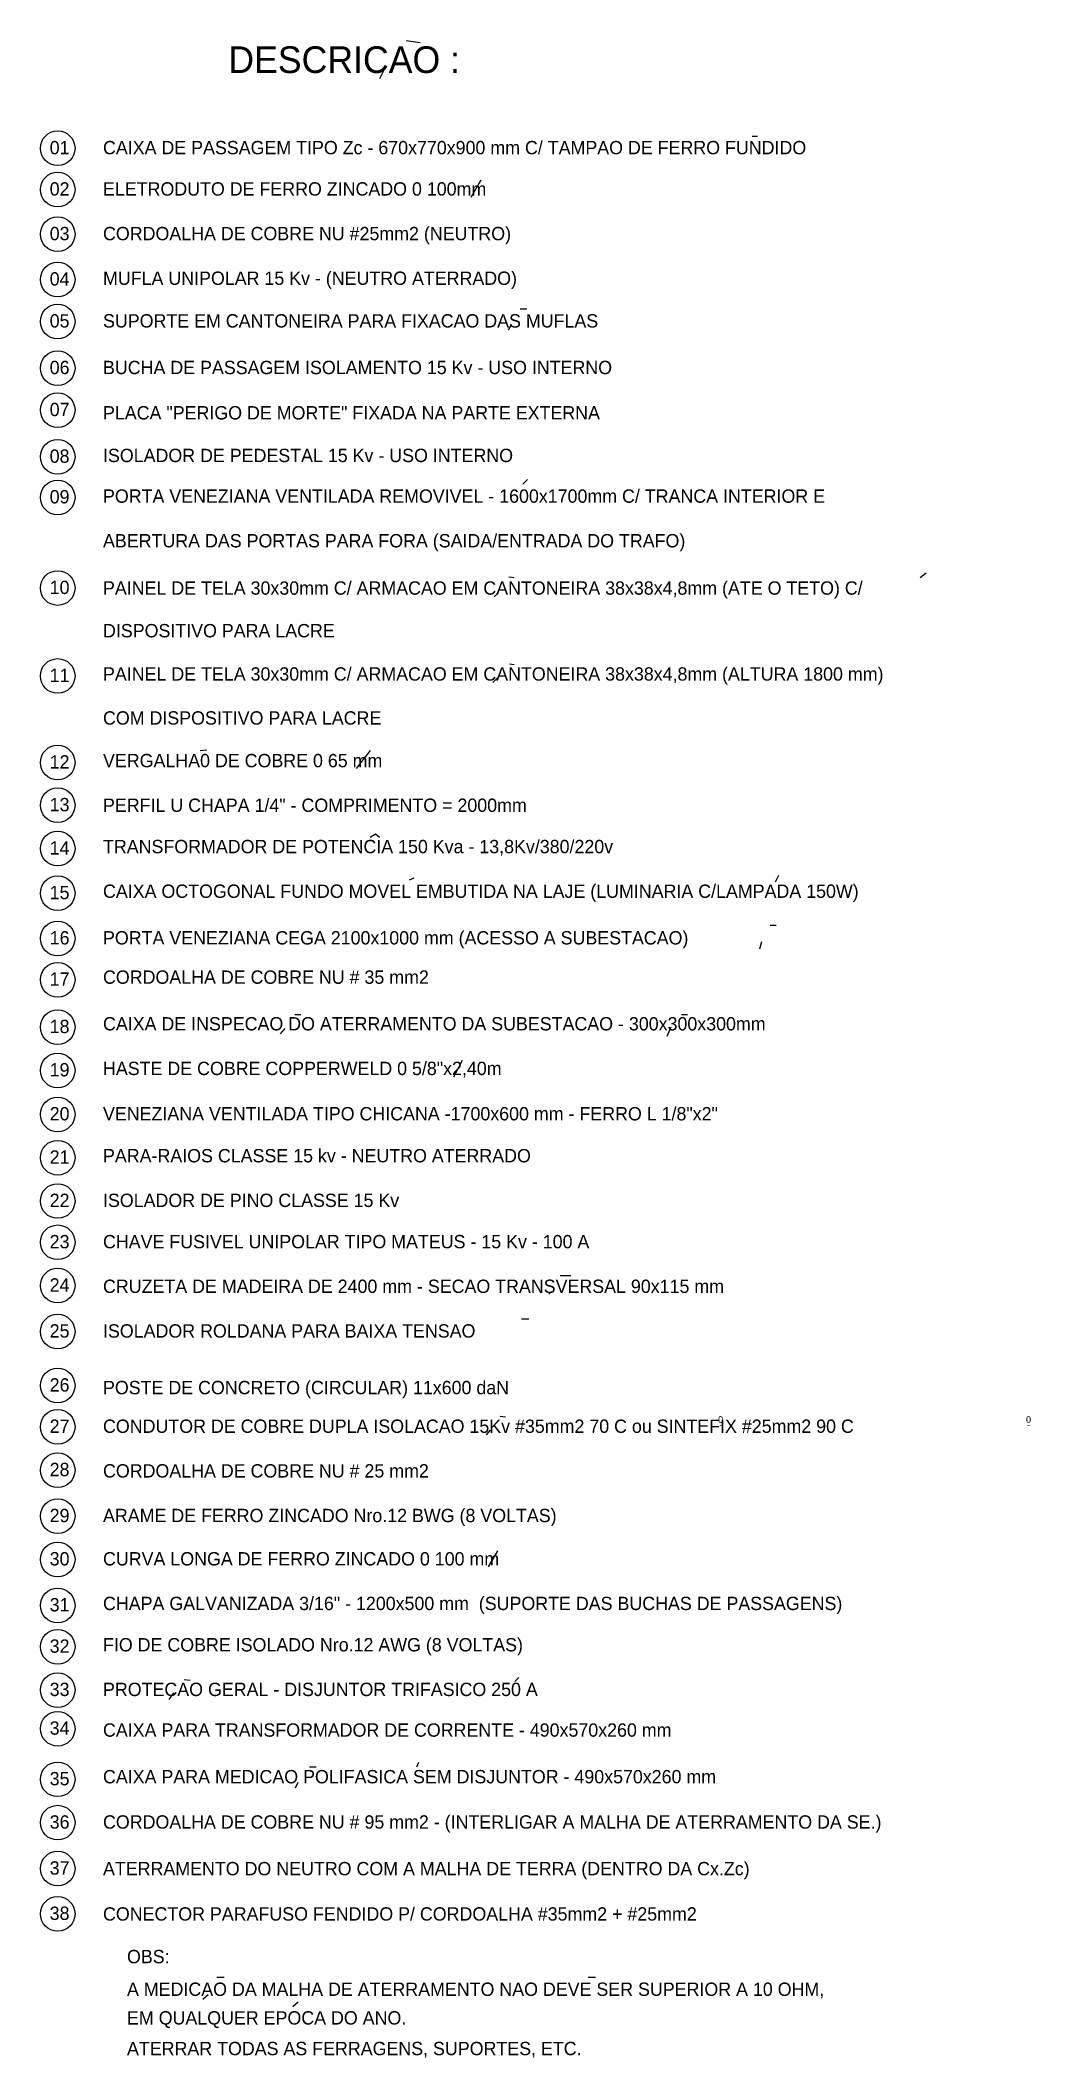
# Model space of a CAD drawing. Extents: x 0.013 to 0.842, y 0.009 to 0.544.
# Drawn here: x 0.5032 to 0.6518, y 0.013 to 0.3158 of the extents above; entities that cross this region are included whole.
import ezdxf

# ---------------------------------------------------------------- set-up
doc = ezdxf.new("R2010")
doc.units = 0
doc.header["$LTSCALE"] = 250
doc.header["$MEASUREMENT"] = 0
doc.layers.add('DETALHES-DIVERSOS', color=7, linetype='CONTINUOUS')
doc.styles.add('ROMANS', font='TXT', dxfattribs={"height": 100})

msp = doc.modelspace()

# ---------------------------------------------------------------- texts
at = {"layer": 'DETALHES-DIVERSOS', "style": 'ROMANS'}
for s, height, p in [('DESCRICAO :', 0.004, (0.5314, 0.3109)), ('01', 0.002, (0.5046, 0.2987)), ('CAIXA DE PASSAGEM TIPO Zc - 670x770x900 mm C/ TAMPAO DE FERRO FUNDIDO', 0.002, (0.5126, 0.2987)), ('02', 0.002, (0.5046, 0.2925)), ('ELETRODUTO DE FERRO ZINCADO 0 100mm', 0.002, (0.5126, 0.2925)), ('03', 0.002, (0.5046, 0.2858)), ('CORDOALHA DE COBRE NU #25mm2 (NEUTRO)', 0.002, (0.5126, 0.2858)), ('04', 0.002, (0.5046, 0.279)), ('MUFLA UNIPOLAR 15 Kv - (NEUTRO ATERRADO)', 0.002, (0.5126, 0.2791)), ('05', 0.002, (0.5046, 0.2727)), ('SUPORTE EM CANTONEIRA PARA FIXACAO DAS MUFLAS', 0.002, (0.5126, 0.2727)), ('06', 0.002, (0.5046, 0.2657)), ('BUCHA DE PASSAGEM ISOLAMENTO 15 Kv - USO INTERNO', 0.002, (0.5126, 0.2657)), ('07', 0.002, (0.5046, 0.2594)), ('PLACA "PERIGO DE MORTE" FIXADA NA PARTE EXTERNA', 0.002, (0.5126, 0.2589)), ('08', 0.002, (0.5046, 0.2524)), ('ISOLADOR DE PEDESTAL 15 Kv - USO INTERNO', 0.002, (0.5126, 0.2525)), ('09', 0.002, (0.5046, 0.2463)), ('PORTA VENEZIANA VENTILADA REMOVIVEL - 1600x1700mm C/ TRANCA INTERIOR E', 0.002, (0.5126, 0.2464)), ('ABERTURA DAS PORTAS PARA FORA (SAIDA/ENTRADA DO TRAFO)', 0.002, (0.5126, 0.2397)), ('10', 0.002, (0.5046, 0.2327)), ('PAINEL DE TELA 30x30mm C/ ARMACAO EM CANTONEIRA 38x38x4,8mm (ATE O TETO) C/', 0.002, (0.5126, 0.2326)), ('DISPOSITIVO PARA LACRE', 0.002, (0.5126, 0.2262)), ('11', 0.002, (0.5046, 0.2195)), ('PAINEL DE TELA 30x30mm C/ ARMACAO EM CANTONEIRA 38x38x4,8mm (ALTURA 1800 mm)', 0.002, (0.5126, 0.2197)), ('COM DISPOSITIVO PARA LACRE', 0.002, (0.5126, 0.2131)), ('12', 0.002, (0.5046, 0.2065)), ('VERGALHA0 DE COBRE 0 65 mm', 0.002, (0.5126, 0.2067)), ('13', 0.002, (0.5046, 0.2001)), ('PERFIL U CHAPA 1/4" - COMPRIMENTO = 2000mm', 0.002, (0.5126, 0.2)), ('14', 0.002, (0.5046, 0.1936)), ('TRANSFORMADOR DE POTENCIA 150 Kva - 13,8Kv/380/220v', 0.002, (0.5126, 0.1938)), ('15', 0.002, (0.5046, 0.1869)), ('CAIXA OCTOGONAL FUNDO MOVEL EMBUTIDA NA LAJE (LUMINARIA C/LAMPADA 150W)', 0.002, (0.5126, 0.1871)), ('16', 0.002, (0.5046, 0.1801)), ('PORTA VENEZIANA CEGA 2100x1000 mm (ACESSO A SUBESTACAO)', 0.002, (0.5126, 0.1801)), ('17', 0.002, (0.5046, 0.1739)), ('CORDOALHA DE COBRE NU # 35 mm2', 0.002, (0.5126, 0.1742)), ('18', 0.002, (0.5046, 0.1668)), ('CAIXA DE INSPECAO DO ATERRAMENTO DA SUBESTACAO - 300x300x300mm', 0.002, (0.5126, 0.1672)), ('19', 0.002, (0.5046, 0.1603)), ('HASTE DE COBRE COPPERWELD 0 5/8"x2,40m', 0.002, (0.5126, 0.1605)), ('20', 0.002, (0.5046, 0.1537)), ('VENEZIANA VENTILADA TIPO CHICANA -1700x600 mm - FERRO L 1/8"x2"', 0.002, (0.5126, 0.1537)), ('21', 0.002, (0.5046, 0.1472)), ('PARA-RAIOS CLASSE 15 kv - NEUTRO ATERRADO', 0.002, (0.5126, 0.1474)), ('22', 0.002, (0.5046, 0.1407)), ('ISOLADOR DE PINO CLASSE 15 Kv', 0.002, (0.5126, 0.1407)), ('23', 0.002, (0.5046, 0.1345)), ('CHAVE FUSIVEL UNIPOLAR TIPO MATEUS - 15 Kv - 100 A', 0.002, (0.5126, 0.1345)), ('24', 0.002, (0.5046, 0.128)), ('CRUZETA DE MADEIRA DE 2400 mm - SECAO TRANSVERSAL 90x115 mm', 0.002, (0.5126, 0.1278)), ('25', 0.002, (0.5046, 0.1211)), ('ISOLADOR ROLDANA PARA BAIXA TENSAO', 0.002, (0.5126, 0.1211)), ('26', 0.002, (0.5046, 0.113)), ('POSTE DE CONCRETO (CIRCULAR) 11x600 daN', 0.002, (0.5126, 0.1126)), ('0', 0.001, (0.6049, 0.1083)), ('0', 0.001, (0.6511, 0.1083)), ('27', 0.002, (0.5046, 0.1068)), ('CONDUTOR DE COBRE DUPLA ISOLACAO 15Kv #35mm2 70 C ou SINTEFIX #25mm2 90 C', 0.002, (0.5126, 0.1068)), ('28', 0.002, (0.5046, 0.1003)), ('CORDOALHA DE COBRE NU # 25 mm2', 0.002, (0.5126, 0.1001)), ('29', 0.002, (0.5046, 0.0934)), ('ARAME DE FERRO ZINCADO Nro.12 BWG (8 VOLTAS)', 0.002, (0.5126, 0.0934)), ('30', 0.002, (0.5046, 0.0869)), ('CURVA LONGA DE FERRO ZINCADO 0 100 mm', 0.002, (0.5126, 0.0869)), ('31', 0.002, (0.5046, 0.08)), ('CHAPA GALVANIZADA 3/16" - 1200x500 mm  (SUPORTE DAS BUCHAS DE PASSAGENS)', 0.002, (0.5126, 0.0802)), ('32', 0.002, (0.5046, 0.0738)), ('FIO DE COBRE ISOLADO Nro.12 AWG (8 VOLTAS)', 0.002, (0.5126, 0.074)), ('33', 0.002, (0.5046, 0.0673)), ('PROTECAO GERAL - DISJUNTOR TRIFASICO 250 A', 0.002, (0.5126, 0.0673)), ('34', 0.002, (0.5046, 0.0615)), ('CAIXA PARA TRANSFORMADOR DE CORRENTE - 490x570x260 mm', 0.002, (0.5126, 0.0612)), ('35', 0.002, (0.5046, 0.0539)), ('CAIXA PARA MEDICAO POLIFASICA SEM DISJUNTOR - 490x570x260 mm', 0.002, (0.5126, 0.0542)), ('36', 0.002, (0.5046, 0.0474)), ('CORDOALHA DE COBRE NU # 95 mm2 - (INTERLIGAR A MALHA DE ATERRAMENTO DA SE.)', 0.002, (0.5126, 0.0474)), ('37', 0.002, (0.5046, 0.0405)), ('ATERRAMENTO DO NEUTRO COM A MALHA DE TERRA (DENTRO DA Cx.Zc)', 0.002, (0.5126, 0.0404)), ('38', 0.002, (0.5046, 0.0337)), ('CONECTOR PARAFUSO FENDIDO P/ CORDOALHA #35mm2 + #25mm2', 0.002, (0.5126, 0.0336)), ('OBS:', 0.002, (0.5162, 0.0272)), ('A MEDICAO DA MALHA DE ATERRAMENTO NAO DEVE SER SUPERIOR A 10 OHM, ', 0.002, (0.5162, 0.0223)), ('EM QUALQUER EPOCA DO ANO.', 0.002, (0.5162, 0.018)), ('ATERRAR TODAS AS FERRAGENS, SUPORTES, ETC.', 0.002, (0.5162, 0.0134))]:
    msp.add_text(s, height=height, dxfattribs=at).set_placement(p)
for p in [(0.6055, 0.1083), (0.6517, 0.1083)]:
    msp.add_text('-', height=0.001, rotation=180, dxfattribs=at).set_placement(p)

# ---------------------------------------------------------------- linework, layer by layer
at = {"layer": 'DETALHES-DIVERSOS'}
for p, q in [((0.5581, 0.3158), (0.5602, 0.3155)), ((0.555, 0.3118), (0.5541, 0.31)), ((0.61, 0.3014), (0.6108, 0.3014)), ((0.5693, 0.2948), (0.5678, 0.2922)), ((0.5738, 0.273), (0.5734, 0.2723)), ((0.5752, 0.2755), (0.5762, 0.2755)), ((0.5756, 0.2492), (0.5763, 0.2499)), ((0.5735, 0.2353), (0.5743, 0.2352)), ((0.6352, 0.2352), (0.6361, 0.2359)), ((0.5719, 0.2329), (0.5713, 0.2323)), ((0.5736, 0.2222), (0.5743, 0.2221)), ((0.5718, 0.2201), (0.5711, 0.2194)), ((0.5272, 0.2092), (0.5282, 0.2093)), ((0.5527, 0.2092), (0.5506, 0.2065)), ((0.5527, 0.1962), (0.5535, 0.1967)), ((0.5535, 0.1967), (0.5541, 0.1962)), ((0.5586, 0.1898), (0.5593, 0.1901)), ((0.6135, 0.1895), (0.614, 0.1905)), ((0.6127, 0.183), (0.6136, 0.183)), ((0.6114, 0.1805), (0.6111, 0.1794)), ((0.5414, 0.1696), (0.5423, 0.1696)), ((0.5994, 0.1696), (0.6003, 0.1696)), ((0.5399, 0.1675), (0.5392, 0.1667)), ((0.5978, 0.1677), (0.5972, 0.1663)), ((0.5665, 0.1627), (0.5652, 0.1602)), ((0.5812, 0.1304), (0.5828, 0.1304)), ((0.5799, 0.128), (0.5795, 0.1276)), ((0.5754, 0.1239), (0.5765, 0.1239)), ((0.5722, 0.1093), (0.573, 0.1092)), ((0.5707, 0.1072), (0.5701, 0.1065)), ((0.5718, 0.0891), (0.5704, 0.0867)), ((0.5248, 0.0698), (0.5257, 0.0697)), ((0.5744, 0.0695), (0.575, 0.0701)), ((0.5232, 0.0678), (0.5225, 0.0668)), ((0.5436, 0.0567), (0.5446, 0.0567)), ((0.5597, 0.0567), (0.56, 0.0574)), ((0.5415, 0.0535), (0.5419, 0.0544)), ((0.5297, 0.0251), (0.5308, 0.0251)), ((0.5854, 0.0251), (0.5865, 0.0251)), ((0.5276, 0.0218), (0.5284, 0.0225)), ((0.5411, 0.0207), (0.5419, 0.0214))]:
    msp.add_line(p, q, dxfattribs=at)
for centre in [(0.5058, 0.2996), (0.5058, 0.2934), (0.5058, 0.2867), (0.5058, 0.2799), (0.5058, 0.2736), (0.5058, 0.2666), (0.5058, 0.2603), (0.5058, 0.2533), (0.5058, 0.2472), (0.5058, 0.2336), (0.5058, 0.2204), (0.5058, 0.2074), (0.5058, 0.201), (0.5058, 0.1945), (0.5058, 0.1878), (0.5058, 0.181), (0.5058, 0.1748), (0.5058, 0.1677), (0.5058, 0.1612), (0.5058, 0.1546), (0.5058, 0.1481), (0.5058, 0.1416), (0.5058, 0.1354), (0.5058, 0.1289), (0.5058, 0.122), (0.5058, 0.1139), (0.5058, 0.1077), (0.5058, 0.1012), (0.5058, 0.0943), (0.5058, 0.0878), (0.5058, 0.0809), (0.5058, 0.0747), (0.5058, 0.0682), (0.5058, 0.0624), (0.5058, 0.0548), (0.5058, 0.0483), (0.5058, 0.0414), (0.5058, 0.0346)]:
    msp.add_circle(centre, 0.0026, dxfattribs=at)

msp.set_redraw_order([(e.dxf.handle, doc.entitydb.next_handle()) for e in msp.query("TEXT MTEXT ATTDEF DIMENSION ARC_DIMENSION")])  # texts and dimensions are drawn at this point

doc.saveas('drawing.dxf')
